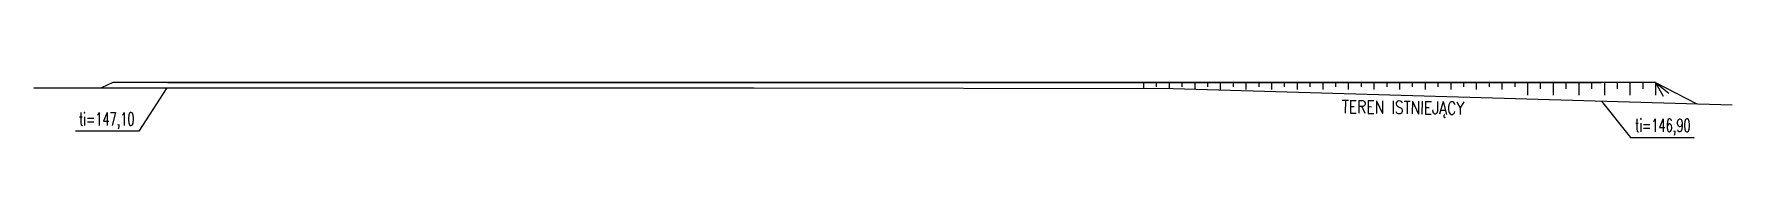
# Model space of a CAD drawing. Header units: millimetres. Extents: x -24587 to 37983, y -70862 to 338.
# Drawn here: x 9213 to 11866, y -63958 to -63872 of the extents above; entities that cross this region are included whole.
import ezdxf
from ezdxf.enums import TextEntityAlignment as Align

# ---------------------------------------------------------------- set-up
doc = ezdxf.new("R2010")
doc.units = ezdxf.units.MM
doc.header["$LTSCALE"] = 50
for name, color, linetype in [('A-SCHODY', 140, 'Continuous'), ('K-CIENKIE', 8, 'Continuous'), ('K-LINIA', 254, 'Continuous'), ('K-TEXT 2mm', 254, 'Continuous')]:
    doc.layers.add(name, color=color, linetype=linetype)
doc.styles.add('text 2mm', font='romans.shx', dxfattribs={"width": 0.65})

msp = doc.modelspace()

# ---------------------------------------------------------------- texts
at = {"layer": 'K-TEXT 2mm', "lineweight": -2, "style": 'text 2mm'}
for s, rotation, width, p in [('TEREN ISTNIEJĄCY', 359.222418, 0.8, (11352.112, -63911.361)), ('ti=146,90', 360, 0.65, (11758.068, -63939.372))]:
    msp.add_text(s, height=20, rotation=rotation, dxfattribs=dict(at, width=width)).set_placement(p, align=Align.MIDDLE_CENTER)
at = {"layer": 'K-TEXT 2mm', "lineweight": -2, "style": 'text 2mm', "width": 0.65}
msp.add_text('ti=147,10', height=20, dxfattribs=at).set_placement((9326.914, -63929.526), align=Align.MIDDLE_CENTER)

# ---------------------------------------------------------------- linework, layer by layer
at = {"layer": 'A-SCHODY'}
for points in [[(9213.245, -63880.386), (10338.413, -63880.386), (10993.061, -63881.87), (11866.215, -63907.235)], [(9336.7, -63872.386), (9318.7, -63880.386)], [(11746.7, -63872.386), (9336.7, -63872.386)], [(11746.7, -63872.386), (11811.416, -63905.481)]]:
    msp.add_lwpolyline(points, dxfattribs=at)
at = {"layer": 'K-CIENKIE'}
for points in [[(10946.7, -63872.386), (10946.7, -63880.74)], [(10966.7, -63872.386), (10966.7, -63878.905)], [(10986.7, -63872.386), (10986.7, -63881.555)], [(11006.7, -63872.386), (11006.7, -63878.905)], [(11026.7, -63872.386), (11026.7, -63882.37)], [(11046.7, -63872.386), (11046.7, -63878.905)], [(11066.7, -63872.386), (11066.7, -63883.185)], [(11086.7, -63872.386), (11086.7, -63878.905)], [(11106.7, -63872.386), (11106.7, -63883.185)], [(11126.7, -63872.386), (11126.7, -63878.905)], [(11146.7, -63872.386), (11146.7, -63883.185)], [(11166.7, -63872.386), (11166.7, -63878.905)], [(11186.7, -63872.386), (11186.7, -63883.185)], [(11206.7, -63872.386), (11206.7, -63878.905)], [(11226.7, -63872.386), (11226.7, -63883.185)], [(11246.7, -63872.386), (11246.7, -63878.905)], [(11266.7, -63872.386), (11266.7, -63883.185)], [(11286.7, -63872.386), (11286.7, -63878.905)], [(11306.7, -63872.386), (11306.7, -63883.185)], [(11326.7, -63872.386), (11326.7, -63878.905)], [(11346.7, -63872.386), (11346.7, -63883.185)], [(11366.7, -63872.386), (11366.7, -63878.905)], [(11386.7, -63872.386), (11386.7, -63883.185)], [(11406.7, -63872.386), (11406.7, -63878.905)], [(11426.7, -63872.386), (11426.7, -63883.185)], [(11446.7, -63872.386), (11446.7, -63878.905)], [(11466.7, -63872.386), (11466.7, -63883.185)], [(11486.7, -63872.386), (11486.7, -63878.905)], [(11506.7, -63872.386), (11506.7, -63883.185)], [(11526.7, -63872.386), (11526.7, -63878.905)], [(11546.7, -63872.386), (11546.7, -63892.006)], [(11566.7, -63872.386), (11566.7, -63882.196)], [(11586.7, -63872.386), (11586.7, -63892.006)], [(11606.7, -63872.386), (11606.7, -63882.196)], [(11626.7, -63872.386), (11626.7, -63892.006)], [(11646.7, -63872.386), (11646.7, -63882.196)], [(11666.7, -63872.386), (11666.7, -63892.006)], [(11686.7, -63872.386), (11686.7, -63882.196)], [(11706.7, -63872.386), (11706.7, -63892.006)], [(11726.7, -63872.386), (11726.7, -63882.196)], [(11746.7, -63872.386), (11746.7, -63892.006)], [(11746.7, -63872.386), (11758.722, -63893.667)], [(11746.7, -63872.386), (11767.629, -63889.006)]]:
    msp.add_lwpolyline(points, dxfattribs=at)
at = {"layer": 'K-LINIA'}
msp.add_line((9421.7, -63872.386), (11661.7, -63872.386), dxfattribs=at)
at = {"layer": 'K-TEXT 2mm', "linetype": 'ByBlock', "lineweight": -2}
for points in [[(9420.927, -63880.386), (9377.179, -63948.555), (9278.046, -63948.555)], [(11662.056, -63901.304), (11707.803, -63958.401), (11806.936, -63958.401)]]:
    msp.add_lwpolyline(points, dxfattribs=at)

msp.set_redraw_order([(e.dxf.handle, doc.entitydb.next_handle()) for e in msp.query("TEXT MTEXT ATTDEF DIMENSION ARC_DIMENSION")])  # texts and dimensions are drawn at this point

doc.saveas('drawing.dxf')
